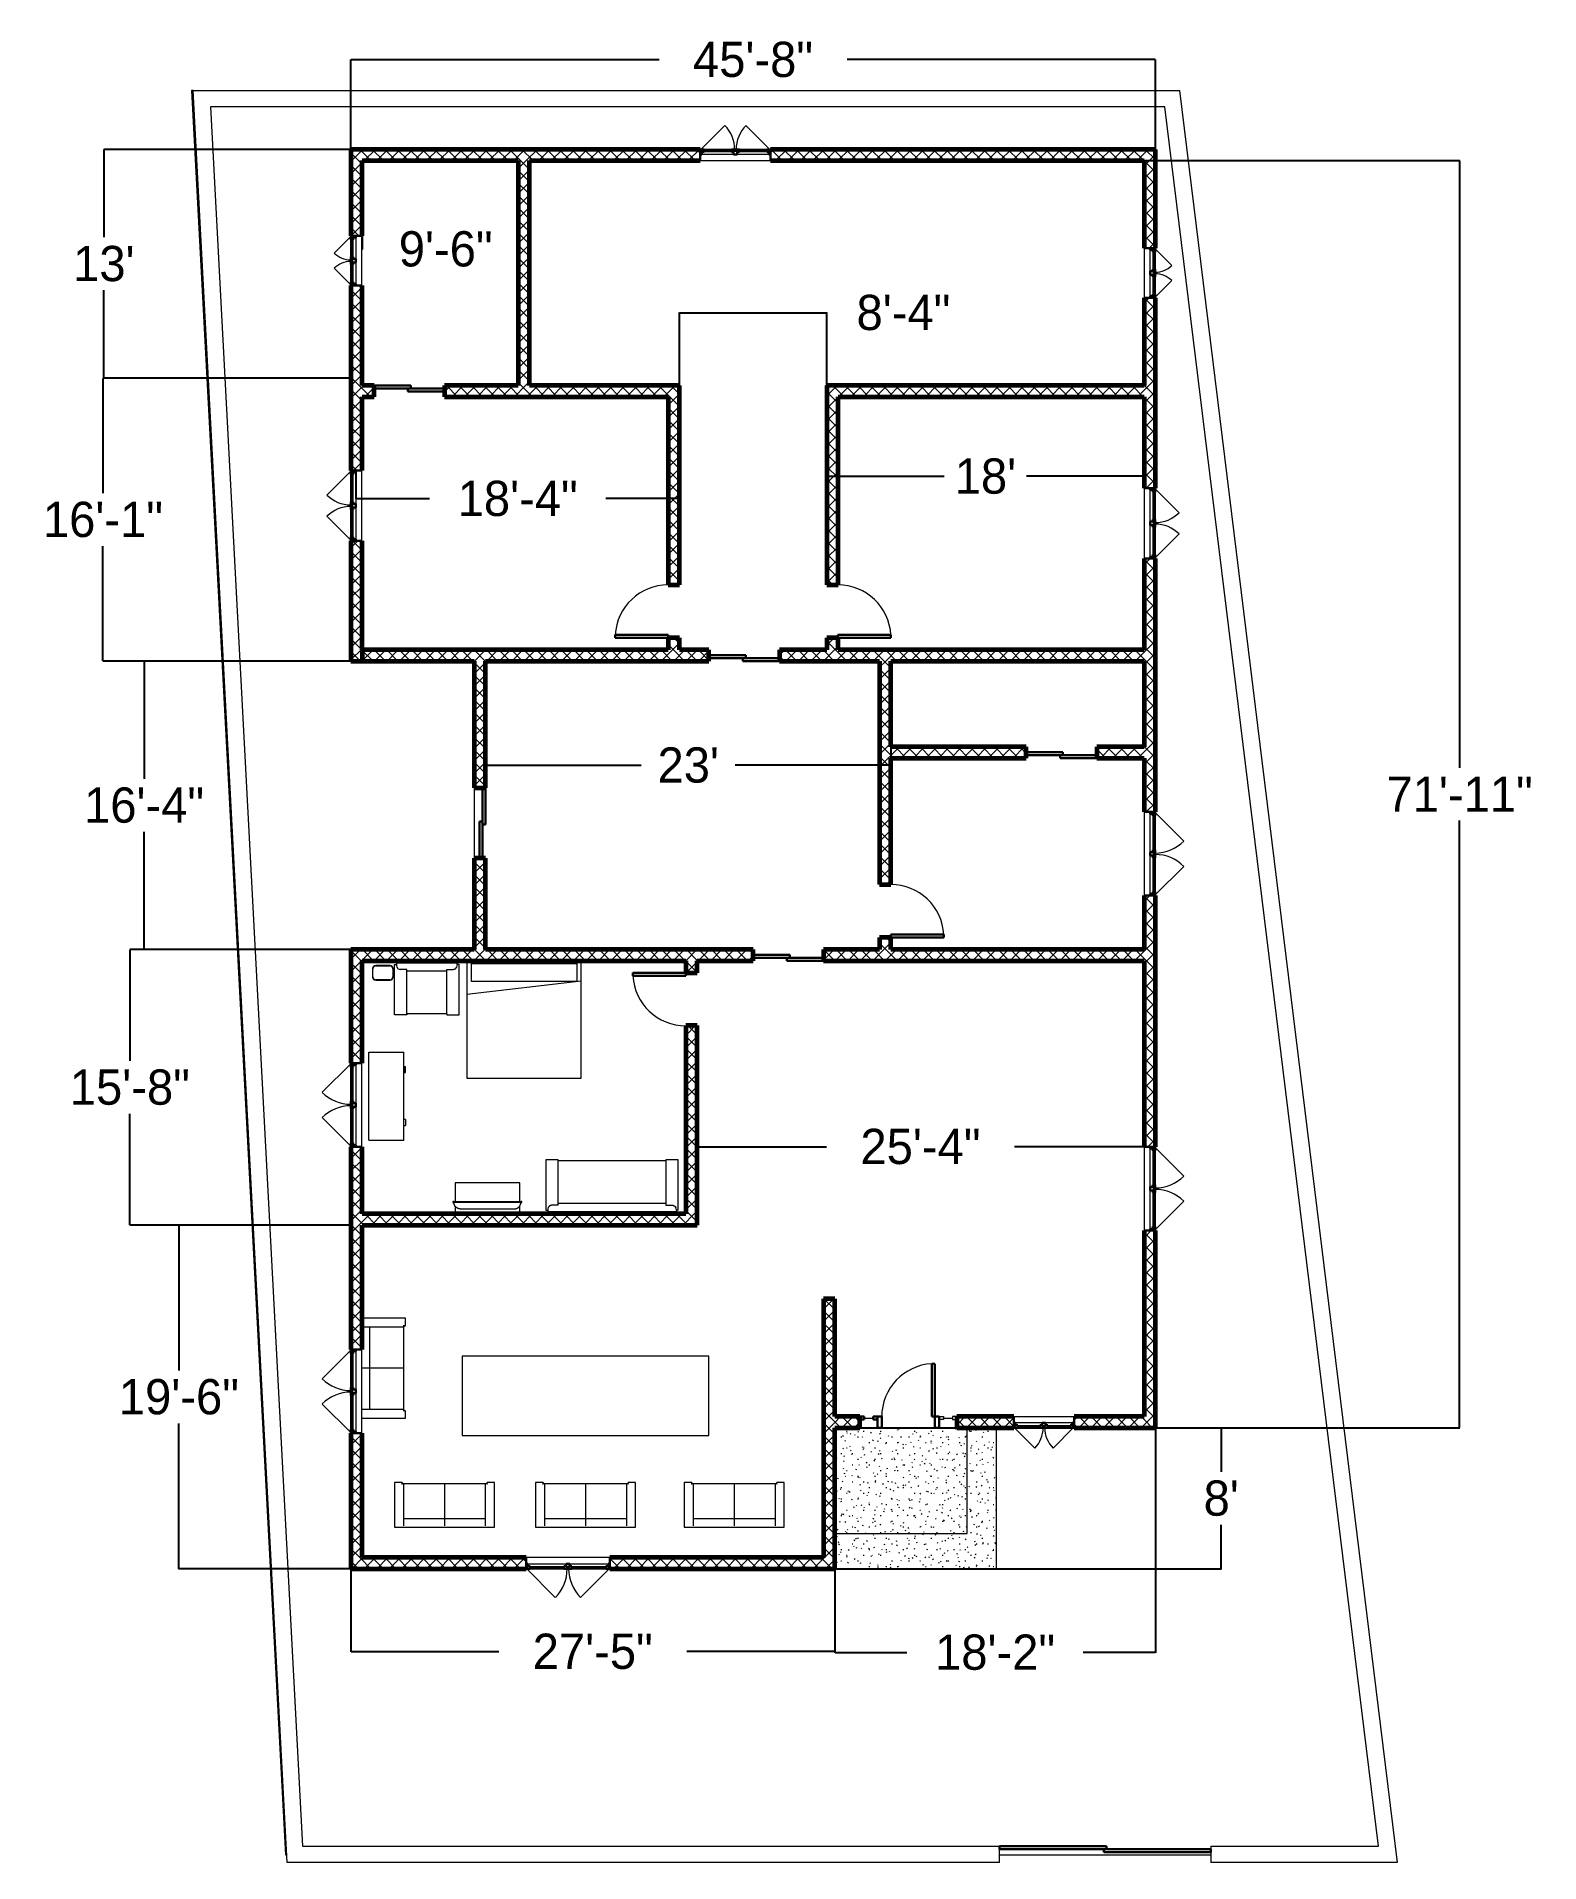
# Model space of a CAD drawing. Header units: inches. Extents: x -382 to 641, y -843 to 400.
import ezdxf

# ---------------------------------------------------------------- set-up
doc = ezdxf.new("R2010")
doc.units = ezdxf.units.IN
doc.header["$MEASUREMENT"] = 0
for name, color, linetype, lineweight in [('A-DOOR', 31, 'Continuous', 18), ('A-DOOR-FRAM', 31, 'Continuous', 30), ('A-FLOR', 192, 'Continuous', 18), ('A-FLOR-PATT', 8, 'Continuous', 18), ('A-GLAZ', 151, 'Continuous', 18), ('A-WALL', 113, 'Continuous', 18), ('A-WALL-PATT', 111, 'Continuous', 18), ('I-FURN', 30, 'Continuous', 9)]:
    doc.layers.add(name, color=color, linetype=linetype, lineweight=lineweight)
doc.dimstyles.get("Standard").update_dxf_attribs({"dimtxt": 0.18, "dimasz": 0.18, "dimexe": 0.18, "dimexo": 0.0625, "dimgap": 0.09, "dimtad": 0, "dimtih": 1, "dimtoh": 1, "dimdec": 4, "dimzin": 0, "dimdsep": 46, "dimtxsty": 'Standard', "dimcen": 0.09, "dimadec": 0, "dimazin": 0, "dimtfac": 1, "dimtdec": 4, "dimtofl": 0, "dimtmove": 0, "dimatfit": 3, "dimfxl": 1, "dimtolj": 1, "dimtzin": 0, "dimarcsym": 0})
pattern_1 = [(45, (0, 0), (-4.24264, 4.24264), []), (135, (0, 0), (-4.24264, -4.24264), [])]
pattern_2 = [(0, (0, 0), (15.36, 3.84), [0.6336, -10.886, 0.6336, -10.886, -61.44]), (0, (0, 0), (15.36, 3.84), [-23.04, 0.6336, -22.406, 0.6336, -10.886, -26.88]), (0, (0, 0), (15.36, 3.84), [-57.6, 0.6336, -7.046, 0.6336, -18.566]), (120, (5.76, 1.92), (-11.005538, 11.38215), [0.6336, -10.886, 0.6336, -10.886, -61.44]), (120, (5.76, 1.92), (-11.005538, 11.38215), [-23.04, 0.6336, -22.406, 0.6336, -10.886, -26.88]), (120, (5.76, 1.92), (-11.005538, 11.38215), [-57.6, 0.6336, -7.046, 0.6336, -18.566]), (240, (7.68, 9.6), (-4.354462, -15.22215), [0.6336, -10.886, 0.6336, -10.886, -61.44]), (240, (7.68, 9.6), (-4.354462, -15.22215), [-23.04, 0.6336, -22.406, 0.6336, -10.886, -26.88]), (240, (7.68, 9.6), (-4.354462, -15.22215), [-57.6, 0.6336, -7.046, 0.6336, -18.566])]

msp = doc.modelspace()

# ---------------------------------------------------------------- blocks, each defined once
blk = doc.blocks.new('Sliding-Closet - 72_ x 84_ 2-570746-First Floor')
at = {"layer": 'A-DOOR-FRAM'}
for p, q in [((-72, 10.5625), (-72, 8.5625)), ((-72, 10.5625), (1, 10.5625)), ((-72, 8.5625), (72, 8.5625)), ((-1, 8.5625), (-1, 6.5625)), ((-1, 8.5625), (1, 8.5625)), ((-1, 6.5625), (72, 6.5625)), ((1, 10.5625), (1, 8.5625)), ((72, 8.5625), (72, 6.5625))]:
    blk.add_line(p, q, dxfattribs=at)
blk = doc.blocks.new('Window-Casement-Double - 41_ x 53_-620655-First Floor')
at = {"layer": 'A-GLAZ'}
for p, q in [((-20.5, 3.8), (0, 3.8)), ((0, 3.8), (20.5, 3.8)), ((0, -3.8), (-20.5, -3.8)), ((20.5, -3.8), (0, -3.8))]:
    blk.add_line(p, q, dxfattribs=at)
at = {"layer": 'A-GLAZ', "lineweight": 30}
for p, q in [((-20.5, -3.8), (-20.5, 3.8)), ((20.5, -3.8), (20.5, 3.8)), ((-20.5, -0.3), (-19.3, -0.3)), ((-17.8, -3.8), (-20.5, -3.8)), ((-20, -3.8), (-20, -2.1)), ((-20, -2.1), (-19.3, -2.1)), ((-19.3, -2.1), (-19.3, -0.3)), ((-17.8, -2.1), (-19.3, -2.1)), ((-17.8, -3.8), (-17.8, -2.1)), ((-2.7, -2.1), (-1.2, -2.1)), ((-2.7, -3.8), (-2.7, -2.1)), ((-2.7, -3.8), (0, -3.8)), ((-1.2, -0.3), (0, -0.3)), ((-1.2, -2.1), (-1.2, -0.3)), ((-0.5, -2.1), (-1.2, -2.1)), ((-0.5, -3.8), (-0.5, -2.1)), ((0, -0.3), (1.2, -0.3)), ((2.7, -3.8), (0, -3.8)), ((0.5, -3.8), (0.5, -2.1)), ((0.5, -2.1), (1.2, -2.1)), ((1.2, -2.1), (1.2, -0.3)), ((2.7, -2.1), (1.2, -2.1)), ((2.7, -3.8), (2.7, -2.1)), ((17.8, -2.1), (19.3, -2.1)), ((17.8, -3.8), (17.8, -2.1)), ((17.8, -3.8), (20.5, -3.8)), ((19.3, -0.3), (20.5, -0.3)), ((19.3, -2.1), (19.3, -0.3)), ((20, -2.1), (19.3, -2.1)), ((20, -3.8), (20, -2.1))]:
    blk.add_line(p, q, dxfattribs=at)
at = {"layer": 'A-GLAZ', "lineweight": 9}
for p, q in [((-20, -3.8), (-6.2, -17.6)), ((-1.2, -0.3), (-19.3, -0.3)), ((-17.8, -3.8), (-2.7, -3.8)), ((19.3, -0.3), (1.2, -0.3)), ((2.7, -3.8), (17.8, -3.8)), ((20, -3.8), (6.2, -17.6))]:
    blk.add_line(p, q, dxfattribs=at)
at = {"layer": 'A-GLAZ', "lineweight": 40}
for p, q in [((-17.8, -2.9), (-2.7, -2.9)), ((2.7, -2.9), (17.8, -2.9))]:
    blk.add_line(p, q, dxfattribs=at)
at = {"layer": 'A-GLAZ', "lineweight": 9}
for centre, start, end in [((-20, -3.8), 315, 0), ((20, -3.8), 180, 225)]:
    blk.add_arc(centre, 19.5, start, end, dxfattribs=at)
blk = doc.blocks.new('Window-Casement-Double - 57_ x 72_-620666-First Floor')
at = {"layer": 'A-GLAZ', "lineweight": 9}
for p, q in [((-28, 3.8), (-8.6, 23.3)), ((28, 3.8), (8.6, 23.3)), ((-1.2, 0.3), (-27.3, 0.3)), ((-25.8, 3.8), (-2.7, 3.8)), ((27.3, 0.3), (1.2, 0.3)), ((2.7, 3.8), (25.8, 3.8))]:
    blk.add_line(p, q, dxfattribs=at)
at = {"layer": 'A-GLAZ'}
for p, q in [((0, 3.8), (-28.5, 3.8)), ((28.5, 3.8), (0, 3.8)), ((-28.5, -3.8), (0, -3.8)), ((0, -3.8), (28.5, -3.8))]:
    blk.add_line(p, q, dxfattribs=at)
at = {"layer": 'A-GLAZ', "lineweight": 30}
for p, q in [((-28.5, 3.8), (-28.5, -3.8)), ((-25.8, 3.8), (-28.5, 3.8)), ((-28.5, 0.3), (-27.3, 0.3)), ((-28, 3.8), (-28, 2.1)), ((-28, 2.1), (-27.3, 2.1)), ((-25.8, 2.1), (-27.3, 2.1)), ((-27.3, 2.1), (-27.3, 0.3)), ((-25.8, 3.8), (-25.8, 2.1)), ((-2.7, 3.8), (0, 3.8)), ((-2.7, 3.8), (-2.7, 2.1)), ((-2.7, 2.1), (-1.2, 2.1)), ((-1.2, 2.1), (-1.2, 0.3)), ((-0.5, 2.1), (-1.2, 2.1)), ((-1.2, 0.3), (0, 0.3)), ((-0.5, 3.8), (-0.5, 2.1)), ((2.7, 3.8), (0, 3.8)), ((0, 0.3), (1.2, 0.3)), ((0.5, 3.8), (0.5, 2.1)), ((0.5, 2.1), (1.2, 2.1)), ((2.7, 2.1), (1.2, 2.1)), ((1.2, 2.1), (1.2, 0.3)), ((2.7, 3.8), (2.7, 2.1)), ((25.8, 3.8), (28.5, 3.8)), ((25.8, 3.8), (25.8, 2.1)), ((25.8, 2.1), (27.3, 2.1)), ((27.3, 2.1), (27.3, 0.3)), ((28, 2.1), (27.3, 2.1)), ((27.3, 0.3), (28.5, 0.3)), ((28, 3.8), (28, 2.1)), ((28.5, 3.8), (28.5, -3.8))]:
    blk.add_line(p, q, dxfattribs=at)
at = {"layer": 'A-GLAZ', "lineweight": 40}
for p, q in [((-25.8, 2.9), (-2.7, 2.9)), ((2.7, 2.9), (25.8, 2.9))]:
    blk.add_line(p, q, dxfattribs=at)
at = {"layer": 'A-GLAZ', "lineweight": 9}
for centre, start, end in [((-28, 3.8), 360, 45), ((28, 3.8), 135, 180)]:
    blk.add_arc(centre, 27.5, start, end, dxfattribs=at)
blk = doc.blocks.new('Single-Raised Panel with Sidelights - 36_ x 80_-620677-First Floor')
at = {"layer": 'A-DOOR', "lineweight": 30}
for p, q in [((16, 3.8), (16, 39.8)), ((18, 39.8), (16, 39.8)), ((18, 3.8), (18, 39.8)), ((-33, 3.8), (-30, 3.8)), ((-30, 1.8), (-33, 1.8)), ((-30, 3.8), (-30, 1.8)), ((-24, 3.8), (-24, 1.8)), ((-21, 3.8), (-24, 3.8)), ((-24, 1.8), (-21, 1.8)), ((18, 3.8), (16, 3.8))]:
    blk.add_line(p, q, dxfattribs=at)
at = {"layer": 'A-DOOR', "lineweight": 9}
for p, q in [((-30, 2.8), (-24, 2.8)), ((21, 3.8), (24, 3.8)), ((24, 1.8), (21, 1.8)), ((24, 3.8), (24, 1.8)), ((24, 2.8), (30, 2.8)), ((30, 3.8), (30, 1.8)), ((33, 3.8), (30, 3.8)), ((30, 1.8), (33, 1.8))]:
    blk.add_line(p, q, dxfattribs=at)
blk.add_arc((18, 3.8), 36.1, 93.1795, 180, dxfattribs=at)
at = {"layer": 'A-DOOR-FRAM'}
for p, q in [((-21, -3.8), (-21, 3.8)), ((-21, 3.8), (-18, 3.8)), ((-18, 3.8), (-18, -3.8)), ((18, 3.8), (18, -3.8)), ((21, 3.8), (18, 3.8)), ((21, -3.8), (21, 3.8)), ((-18, -3.8), (-21, -3.8)), ((18, -3.8), (21, -3.8))]:
    blk.add_line(p, q, dxfattribs=at)
blk = doc.blocks.new('Table-Conference2 - 54_ x 168_-604356-First Floor')
at = {"layer": 'I-FURN'}
for p, q in [((84, 27), (-84, 27)), ((-84, 27), (-84, -27)), ((84, -27), (84, 27)), ((-84, -27), (84, -27))]:
    blk.add_line(p, q, dxfattribs=at)
blk = doc.blocks.new('Sofa-Corbu - Sofa-602069-First Floor')
at = {"layer": 'I-FURN'}
for p, q in [((56.6, 33.6), (-11.4, 33.6)), ((-11.4, 33.6), (-11.4, 3.1)), ((-5.4, 32.6), (-5.4, 4.1)), ((50.6, 27.6), (-5.4, 27.6)), ((22.6, 4.1), (22.6, 32.6)), ((50.6, 4.1), (50.6, 32.6)), ((56.6, 3.1), (56.6, 33.6)), ((-11.4, 3.1), (-6.7, 3.1)), ((-6.7, 4.1), (51.8, 4.1)), ((51.8, 3.1), (56.6, 3.1))]:
    blk.add_line(p, q, dxfattribs=at)
for centre, start, end in [((-6.7, 3.6), 270, 90), ((51.8, 3.6), 90, 270)]:
    blk.add_arc(centre, 0.5, start, end, dxfattribs=at)
blk = doc.blocks.new('Sofa-Corbu - Sofa-V1-First Floor')
at = {"layer": 'I-FURN'}
for p, q in [((-11.4, 32.6), (-11.4, 3.1)), ((-5.4, 32.6), (-5.4, 4.1)), ((50.6, 27.6), (-5.4, 27.6)), ((22.6, 4.1), (22.6, 32.6)), ((50.6, 4.1), (50.6, 32.6)), ((56.6, 3.1), (56.6, 32.6)), ((-11.4, 3.1), (-6.7, 3.1)), ((-6.7, 4.1), (51.8, 4.1)), ((51.8, 3.1), (56.6, 3.1))]:
    blk.add_line(p, q, dxfattribs=at)
for centre, start, end in [((-6.7, 3.6), 270, 90), ((51.8, 3.6), 90, 270)]:
    blk.add_arc(centre, 0.5, start, end, dxfattribs=at)
blk = doc.blocks.new('Wardrobe - 60_ x 72_ x 24_-608640-First Floor')
at = {"layer": 'I-FURN'}
for p, q in [((-40.6, -11), (19.4, -11)), ((-40.6, -11), (-40.6, -35)), ((19.4, -11), (19.4, -35)), ((-40.6, -35), (19.4, -35)), ((-30.6, -35), (-30.6, -36)), ((-26.6, -36), (-30.6, -36)), ((-26.6, -36), (-26.6, -35)), ((5.4, -35), (5.4, -36)), ((9.4, -35), (5.4, -35)), ((5.4, -36), (9.4, -36)), ((9.4, -36), (9.4, -35))]:
    blk.add_line(p, q, dxfattribs=at)
blk = doc.blocks.new('Couch-Viper - Couch-600500-First Floor')
at = {"layer": 'I-FURN'}
for p, q in [((-41.7, -2.5), (-41.7, 0)), ((45.8, -2.5), (45.8, 0)), ((-42.9, -2.5), (-41.7, -2.5)), ((-42.9, -2.5), (-42.9, -36.8)), ((45.8, -1.7), (-41.7, -1.7)), ((-34.6, -5.9), (-39.1, -5.9)), ((-34.6, -36.8), (-34.6, -5.9)), ((-34.6, -7.2), (38.7, -7.2)), ((38.7, -5.9), (38.7, -36.8)), ((38.7, -5.9), (43.3, -5.9)), ((47.1, -2.5), (45.8, -2.5)), ((47.1, -36.8), (47.1, -2.5)), ((-42.9, -36.8), (-34.6, -36.8)), ((-34.6, -36.1), (38.7, -36.1)), ((38.7, -36.8), (47.1, -36.8))]:
    blk.add_line(p, q, dxfattribs=at)
for centre, start, end in [((-35.2, -2.3), 182.0686, 198.6417), ((39.3, -2.3), 341.3583, 357.9455)]:
    blk.add_arc(centre, 6.54, start, end, dxfattribs=at)
for points in [[(-39.1, -5.9), (-39.2, -5.9), (-39.2, -5.9), (-39.3, -5.9), (-39.4, -5.9), (-39.5, -5.8), (-39.6, -5.8), (-39.6, -5.8), (-39.7, -5.8), (-39.7, -5.8), (-39.8, -5.7), (-39.8, -5.7), (-39.9, -5.7), (-40, -5.6), (-40.1, -5.6), (-40.2, -5.6), (-40.3, -5.5), (-40.4, -5.4), (-40.6, -5.3), (-40.8, -5.1), (-41.1, -4.8), (-41.3, -4.5), (-41.4, -4.4)], [(43.3, -5.9), (43.3, -5.9), (43.4, -5.9), (43.5, -5.9), (43.5, -5.9), (43.6, -5.8), (43.7, -5.8), (43.8, -5.8), (43.8, -5.8), (43.9, -5.8), (43.9, -5.7), (44, -5.7), (44, -5.7), (44.1, -5.6), (44.2, -5.6), (44.3, -5.6), (44.4, -5.5), (44.6, -5.4), (44.7, -5.3), (45, -5.1), (45.2, -4.8), (45.4, -4.5), (45.5, -4.4)]]:
    blk.add_open_spline(points, degree=3, knots=[0, 0, 0, 0, 0.071429, 0.107143, 0.142857, 0.178571, 0.214286, 0.25, 0.267857, 0.285714, 0.303571, 0.321429, 0.357143, 0.392857, 0.428571, 0.464286, 0.5, 0.571429, 0.642857, 0.714286, 0.857143, 1, 1, 1, 1], dxfattribs=at)
blk = doc.blocks.new('Bed-Standard - King 78_ x 80_-16825-First Floor')
at = {"layer": 'I-FURN'}
for p, q in [((-28.3, 38.2), (-28.3, -41.8)), ((49.7, -41.8), (49.7, 38.2)), ((-25.3, 36.2), (-25.3, 24.2)), ((-25.3, 36.2), (46.7, 36.2)), ((46.7, 36.2), (46.7, 24.2)), ((49.7, 24.2), (-28.3, 15.1)), ((-25.3, 24.2), (46.7, 24.2)), ((-28.3, -41.8), (49.7, -41.8))]:
    blk.add_line(p, q, dxfattribs=at)
blk = doc.blocks.new('Chair-Viper - Chair-599767-First Floor')
at = {"layer": 'I-FURN'}
for p, q in [((-20.8, 0), (-20.8, -2.5)), ((-22, -36.8), (-22, -2.5)), ((-22, -2.5), (-20.8, -2.5)), ((-20.8, -1.4), (20.7, -1.4)), ((-13.6, -5.9), (-18.1, -5.9)), ((-13.6, -36.1), (-13.6, -5.9)), ((-13.6, -6.9), (13.6, -6.9)), ((13.6, -36.1), (13.6, -5.9)), ((13.6, -5.9), (18.2, -5.9)), ((20.7, -2.5), (20.7, 0)), ((22, -2.5), (20.7, -2.5)), ((22, -36.8), (22, -2.5)), ((-13.6, -36.8), (-22, -36.8)), ((13.6, -36.1), (-13.6, -36.1)), ((-13.6, -36.1), (-13.6, -36.8)), ((13.6, -36.1), (13.6, -36.8)), ((13.6, -36.8), (22, -36.8))]:
    blk.add_line(p, q, dxfattribs=at)
for centre, radius, start, end in [((-16.2, -2.5), 4.54, 180, 203.6711), ((-18.1, -3.5), 2.4, 201.6168, 270), ((18.2, -3.6), 2.24, 270, 341.1202), ((13.2, -1.9), 7.59, 341.1202, 355.2087)]:
    blk.add_arc(centre, radius, start, end, dxfattribs=at)
blk = doc.blocks.new('Wastebasket2 - Wastebasket2-609121-First Floor')
at = {"layer": 'I-FURN'}
for p, q in [((-4.9, 4.6), (-4.9, -1.1)), ((-4.6, -1), (-4.6, 4.5)), ((7, 6.7), (-2.7, 6.7)), ((-2.6, 6.5), (6.9, 6.5)), ((8.9, 4.5), (8.9, -1)), ((9.1, -1.1), (9.1, 4.6)), ((-2.7, -3.3), (7, -3.3)), ((6.9, -3), (-2.6, -3))]:
    blk.add_line(p, q, dxfattribs=at)
for centre, radius, start, end in [((-2.7, 4.6), 2.12, 90, 180), ((-2.6, 4.5), 2, 90, 180), ((6.9, 4.5), 2, 0, 90), ((7, 4.6), 2.13, 0, 90), ((-2.7, -1.1), 2.13, 180, 270), ((-2.6, -1), 2, 180, 270), ((6.9, -1), 2, 270, 0), ((7, -1.1), 2.12, 270, 360)]:
    blk.add_arc(centre, radius, start, end, dxfattribs=at)
blk = doc.blocks.new('TV - Flat Screen - 46_-608007-First Floor')
at = {"layer": 'I-FURN'}
for p, q in [((18.3, 2.3), (-18.6, 2.3)), ((-23.7, -2), (-23.7, -2.6)), ((-23.1, -2), (-23.7, -2)), ((-23.7, -2.6), (-23.1, -2.6)), ((-23.1, -2), (22.8, -2)), ((22.8, -2.6), (-23.1, -2.6)), ((-22.9, -2.6), (-22.9, -2.7)), ((22.6, -2.7), (-22.9, -2.7)), ((22.6, -2.7), (22.6, -2.6)), ((23.4, -2), (22.8, -2)), ((22.8, -2.6), (23.4, -2.6)), ((23.4, -2.6), (23.4, -2))]:
    blk.add_line(p, q, dxfattribs=at)
for points in [[(-18.6, 2.3), (-18.8, 2.3), (-19.2, 2.3), (-19.7, 2.2), (-20.2, 2), (-20.5, 1.9), (-20.8, 1.7), (-21, 1.6), (-21.2, 1.4), (-21.5, 1.2), (-21.7, 1), (-21.9, 0.8), (-22, 0.6), (-22.2, 0.4), (-22.4, 0.1), (-22.6, -0.4), (-22.9, -1.1), (-22.9, -1.6), (-22.9, -2)], [(18.3, 2.3), (18.5, 2.3), (18.9, 2.3), (19.4, 2.2), (19.9, 2), (20.2, 1.9), (20.5, 1.7), (20.7, 1.6), (20.9, 1.4), (21.2, 1.2), (21.4, 1), (21.6, 0.8), (21.7, 0.6), (21.9, 0.4), (22.1, 0.1), (22.3, -0.4), (22.5, -1.1), (22.6, -1.6), (22.6, -2)]]:
    blk.add_open_spline(points, degree=3, knots=[0, 0, 0, 0, 0.083333, 0.166667, 0.25, 0.291667, 0.333333, 0.375, 0.416667, 0.458333, 0.5, 0.541667, 0.583333, 0.625, 0.666667, 0.75, 0.833333, 1, 1, 1, 1], dxfattribs=at)
blk = doc.blocks.new('Table-Coffee Mission - 44_ x 20_-602823-First Floor')
at = {"layer": 'I-FURN'}
for p, q in [((22, 10), (-22, 10)), ((-22, 10), (-22, -2.6)), ((22, -2.6), (22, 10)), ((-22, -5.8), (-22, -10)), ((-22, -10), (22, -10)), ((22, -10), (22, -5.8))]:
    blk.add_line(p, q, dxfattribs=at)
blk = doc.blocks.new('Sliding-Closet - 48_ x 80_-620678-First Floor')
at = {"layer": 'A-DOOR-FRAM'}
for p, q in [((-24, 8.8125), (-24, 6.8125)), ((-24, 8.8125), (1, 8.8125)), ((-24, 6.8125), (24, 6.8125)), ((-1, 6.8125), (-1, 4.8125)), ((-1, 6.8125), (1, 6.8125)), ((-1, 4.8125), (24, 4.8125)), ((1, 8.8125), (1, 6.8125)), ((24, 6.8125), (24, 4.8125))]:
    blk.add_line(p, q, dxfattribs=at)
blk = doc.blocks.new('Single-Flush - 36_ x 84_-620679-First Floor')
at = {"layer": 'A-DOOR', "lineweight": 30}
for p, q in [((16, 3.8), (16, 39.8)), ((18, 39.8), (16, 39.8)), ((18, 3.8), (18, 39.8)), ((18, 3.8), (16, 3.8))]:
    blk.add_line(p, q, dxfattribs=at)
at = {"layer": 'A-DOOR', "lineweight": 9}
blk.add_arc((18, 3.8), 36.1, 93.1789, 180, dxfattribs=at)
blk = doc.blocks.new('Single-Flush - 36_ x 84_-620680-First Floor')
at = {"layer": 'A-DOOR', "lineweight": 30}
for p, q in [((16, -3.8), (16, -39.8)), ((18, -3.8), (16, -3.8)), ((18, -3.8), (18, -39.8)), ((18, -39.8), (16, -39.8))]:
    blk.add_line(p, q, dxfattribs=at)
at = {"layer": 'A-DOOR', "lineweight": 9}
blk.add_arc((18, -3.8), 36.1, 180, 266.8211, dxfattribs=at)
blk = doc.blocks.new('Window-Casement-Double - 48_ x 60_-622327-First Floor')
at = {"layer": 'A-GLAZ', "lineweight": 9}
for p, q in [((-23.5, 3.8), (-7.2, 20.1)), ((23.5, 3.8), (7.2, 20.1)), ((-1.2, 0.3), (-22.8, 0.3)), ((-21.3, 3.8), (-2.7, 3.8)), ((22.8, 0.3), (1.2, 0.3)), ((2.7, 3.8), (21.3, 3.8))]:
    blk.add_line(p, q, dxfattribs=at)
at = {"layer": 'A-GLAZ'}
for p, q in [((0, 3.8), (-24, 3.8)), ((24, 3.8), (0, 3.8)), ((-24, -3.8), (0, -3.8)), ((0, -3.8), (24, -3.8))]:
    blk.add_line(p, q, dxfattribs=at)
at = {"layer": 'A-GLAZ', "lineweight": 30}
for p, q in [((-24, 3.8), (-24, -3.8)), ((-21.3, 3.8), (-24, 3.8)), ((-24, 0.3), (-22.8, 0.3)), ((-23.5, 3.8), (-23.5, 2.1)), ((-23.5, 2.1), (-22.8, 2.1)), ((-21.3, 2.1), (-22.8, 2.1)), ((-22.8, 2.1), (-22.8, 0.3)), ((-21.3, 3.8), (-21.3, 2.1)), ((-2.7, 3.8), (0, 3.8)), ((-2.7, 3.8), (-2.7, 2.1)), ((-2.7, 2.1), (-1.2, 2.1)), ((-1.2, 2.1), (-1.2, 0.3)), ((-0.5, 2.1), (-1.2, 2.1)), ((-1.2, 0.3), (0, 0.3)), ((-0.5, 3.8), (-0.5, 2.1)), ((2.7, 3.8), (0, 3.8)), ((0, 0.3), (1.2, 0.3)), ((0.5, 3.8), (0.5, 2.1)), ((0.5, 2.1), (1.2, 2.1)), ((2.7, 2.1), (1.2, 2.1)), ((1.2, 2.1), (1.2, 0.3)), ((2.7, 3.8), (2.7, 2.1)), ((21.3, 3.8), (24, 3.8)), ((21.3, 3.8), (21.3, 2.1)), ((21.3, 2.1), (22.8, 2.1)), ((22.8, 2.1), (22.8, 0.3)), ((23.5, 2.1), (22.8, 2.1)), ((22.8, 0.3), (24, 0.3)), ((23.5, 3.8), (23.5, 2.1)), ((24, 3.8), (24, -3.8))]:
    blk.add_line(p, q, dxfattribs=at)
at = {"layer": 'A-GLAZ', "lineweight": 40}
for p, q in [((-21.3, 2.9), (-2.7, 2.9)), ((2.7, 2.9), (21.3, 2.9))]:
    blk.add_line(p, q, dxfattribs=at)
at = {"layer": 'A-GLAZ', "lineweight": 9}
for centre, start, end in [((-23.5, 3.8), 360, 45), ((23.5, 3.8), 135, 180)]:
    blk.add_arc(centre, 23, start, end, dxfattribs=at)
blk = doc.blocks.new('Window-Casement-Double - 34_ x 36_-622452-First Floor')
at = {"layer": 'A-GLAZ', "lineweight": 9}
for p, q in [((-16.5, 3.8), (-5.2, 15.1)), ((16.5, 3.8), (5.2, 15.1)), ((-1.2, 0.3), (-15.8, 0.3)), ((-14.3, 3.8), (-2.7, 3.8)), ((15.8, 0.3), (1.2, 0.3)), ((2.7, 3.8), (14.3, 3.8))]:
    blk.add_line(p, q, dxfattribs=at)
at = {"layer": 'A-GLAZ'}
for p, q in [((0, 3.8), (-17, 3.8)), ((17, 3.8), (0, 3.8)), ((-17, -3.8), (0, -3.8)), ((0, -3.8), (17, -3.8))]:
    blk.add_line(p, q, dxfattribs=at)
at = {"layer": 'A-GLAZ', "lineweight": 30}
for p, q in [((-17, 3.8), (-17, -3.8)), ((-14.3, 3.8), (-17, 3.8)), ((-17, 0.3), (-15.8, 0.3)), ((-16.5, 3.8), (-16.5, 2.1)), ((-16.5, 2.1), (-15.8, 2.1)), ((-14.3, 2.1), (-15.8, 2.1)), ((-15.8, 2.1), (-15.8, 0.3)), ((-14.3, 3.8), (-14.3, 2.1)), ((-2.7, 3.8), (0, 3.8)), ((-2.7, 3.8), (-2.7, 2.1)), ((-2.7, 2.1), (-1.2, 2.1)), ((-1.2, 2.1), (-1.2, 0.3)), ((-0.5, 2.1), (-1.2, 2.1)), ((-1.2, 0.3), (0, 0.3)), ((-0.5, 3.8), (-0.5, 2.1)), ((2.7, 3.8), (0, 3.8)), ((0, 0.3), (1.2, 0.3)), ((0.5, 3.8), (0.5, 2.1)), ((0.5, 2.1), (1.2, 2.1)), ((2.7, 2.1), (1.2, 2.1)), ((1.2, 2.1), (1.2, 0.3)), ((2.7, 3.8), (2.7, 2.1)), ((14.3, 3.8), (17, 3.8)), ((14.3, 3.8), (14.3, 2.1)), ((14.3, 2.1), (15.8, 2.1)), ((15.8, 2.1), (15.8, 0.3)), ((16.5, 2.1), (15.8, 2.1)), ((15.8, 0.3), (17, 0.3)), ((16.5, 3.8), (16.5, 2.1)), ((17, 3.8), (17, -3.8))]:
    blk.add_line(p, q, dxfattribs=at)
at = {"layer": 'A-GLAZ', "lineweight": 40}
for p, q in [((-14.3, 2.9), (-2.7, 2.9)), ((2.7, 2.9), (14.3, 2.9))]:
    blk.add_line(p, q, dxfattribs=at)
at = {"layer": 'A-GLAZ', "lineweight": 9}
for centre, start, end in [((-16.5, 3.8), 360, 45), ((16.5, 3.8), 135, 180)]:
    blk.add_arc(centre, 16, start, end, dxfattribs=at)
blk = doc.blocks.new('*D23')
at = {"color": 0, "lineweight": -2, "transparency": 16777216}
for p, q in [((-168.4, 323.5), (-168.4, 384.7)), ((-168.2, 384.6), (41.4, 384.6)), ((379.1, 384.6), (169.4, 384.6)), ((379.3, 323.5), (379.3, 384.7))]:
    blk.add_line(p, q, dxfattribs=at)
at = {"color": 0, "transparency": 16777216}
for points in [[(-168.2, 384.6), (-168.2, 384.5), (-168.4, 384.6)], [(379.1, 384.6), (379.1, 384.5), (379.3, 384.6)]]:
    blk.add_solid(points, dxfattribs=at)
at = {"layer": 'Defpoints', "color": 0, "transparency": 16777216}
for p in [(379.3, 384.6), (-168.4, 323.5), (379.3, 323.5)]:
    blk.add_point(p, dxfattribs=at)
at = {"color": 0, "transparency": 16777216, "insert": (105.4, 384.6), "char_height": 24, "attachment_point": 5}
blk.add_mtext('\\A1;45\'-8"', dxfattribs=at)
blk = doc.blocks.new('*D24')
at = {"color": 0, "lineweight": -2, "transparency": 16777216}
for p, q in [((-168.4, -643), (-168.4, -699.4)), ((161, -643), (161, -699.4)), ((-168.2, -699.2), (-67.7, -699.2)), ((160.8, -699.2), (60.3, -699.2))]:
    blk.add_line(p, q, dxfattribs=at)
at = {"color": 0, "transparency": 16777216}
for points in [[(-168.2, -699.2), (-168.2, -699.2), (-168.4, -699.2)], [(160.8, -699.2), (160.8, -699.2), (161, -699.2)]]:
    blk.add_solid(points, dxfattribs=at)
at = {"layer": 'Defpoints', "color": 0, "transparency": 16777216}
for p in [(-168.4, -642.9), (161, -642.9), (161, -699.2)]:
    blk.add_point(p, dxfattribs=at)
at = {"color": 0, "transparency": 16777216, "insert": (-3.7, -699.2), "char_height": 24, "attachment_point": 5}
blk.add_mtext('\\A1;27\'-5"', dxfattribs=at)
blk = doc.blocks.new('*D25')
at = {"color": 0, "lineweight": -2, "transparency": 16777216}
for p, q in [((161.2, -547), (161.2, -700)), ((379.3, -547), (379.3, -700)), ((161.3, -699.8), (210.2, -699.8)), ((379.1, -699.8), (330.2, -699.8))]:
    blk.add_line(p, q, dxfattribs=at)
at = {"color": 0, "transparency": 16777216}
for points in [[(161.3, -699.8), (161.3, -699.9), (161.2, -699.8)], [(379.1, -699.8), (379.1, -699.9), (379.3, -699.8)]]:
    blk.add_solid(points, dxfattribs=at)
at = {"layer": 'Defpoints', "color": 0, "transparency": 16777216}
for p in [(161.2, -546.9), (379.3, -546.9), (161.2, -699.8)]:
    blk.add_point(p, dxfattribs=at)
at = {"color": 0, "transparency": 16777216, "insert": (270.2, -699.8), "char_height": 24, "attachment_point": 5}
blk.add_mtext('\\A1;18\'-2"', dxfattribs=at)
blk = doc.blocks.new('*D26')
at = {"color": 0, "lineweight": -2, "transparency": 16777216}
for p, q in [((161.2, -546.9), (424.3, -546.9)), ((424.1, -547.1), (424.1, -576.9)), ((424.1, -642.8), (424.1, -612.9)), ((161, -642.9), (424.3, -642.9))]:
    blk.add_line(p, q, dxfattribs=at)
at = {"color": 0, "transparency": 16777216}
for points in [[(424.1, -547.1), (424.2, -547.1), (424.1, -546.9)], [(424.1, -642.8), (424.2, -642.8), (424.1, -642.9)]]:
    blk.add_solid(points, dxfattribs=at)
at = {"layer": 'Defpoints', "color": 0, "transparency": 16777216}
for p in [(161.2, -546.9), (161, -642.9), (424.1, -642.9)]:
    blk.add_point(p, dxfattribs=at)
at = {"color": 0, "transparency": 16777216, "insert": (424.1, -594.9), "char_height": 24, "attachment_point": 5}
blk.add_mtext("\\A1;8'", dxfattribs=at)
blk = doc.blocks.new('*D27')
at = {"color": 0, "lineweight": -2, "transparency": 16777216}
for p, q in [((-168.4, -408.9), (-285.6, -408.9)), ((-285.4, -409.1), (-285.4, -507.9)), ((-285.4, -642.8), (-285.4, -543.9)), ((-168.4, -642.9), (-285.6, -642.9))]:
    blk.add_line(p, q, dxfattribs=at)
at = {"color": 0, "transparency": 16777216}
for points in [[(-285.5, -409.1), (-285.4, -409.1), (-285.4, -408.9)], [(-285.5, -642.8), (-285.4, -642.8), (-285.4, -642.9)]]:
    blk.add_solid(points, dxfattribs=at)
at = {"layer": 'Defpoints', "color": 0, "transparency": 16777216}
for p in [(-285.4, -408.9), (-168.4, -408.9), (-168.4, -642.9)]:
    blk.add_point(p, dxfattribs=at)
at = {"color": 0, "transparency": 16777216, "insert": (-285.4, -525.9), "char_height": 24, "attachment_point": 5}
blk.add_mtext('\\A1;19\'-6"', dxfattribs=at)
blk = doc.blocks.new('*D28')
at = {"color": 0, "lineweight": -2, "transparency": 16777216}
for p, q in [((-168.4, -221.3), (-318.9, -221.3)), ((-318.8, -221.5), (-318.8, -297.1)), ((-318.8, -408.8), (-318.8, -333.1)), ((-168.4, -408.9), (-318.9, -408.9))]:
    blk.add_line(p, q, dxfattribs=at)
at = {"color": 0, "transparency": 16777216}
for points in [[(-318.8, -221.5), (-318.7, -221.5), (-318.8, -221.3)], [(-318.8, -408.8), (-318.7, -408.8), (-318.8, -408.9)]]:
    blk.add_solid(points, dxfattribs=at)
at = {"layer": 'Defpoints', "color": 0, "transparency": 16777216}
for p in [(-318.8, -221.3), (-168.4, -221.3), (-168.4, -408.9)]:
    blk.add_point(p, dxfattribs=at)
at = {"color": 0, "transparency": 16777216, "insert": (-318.8, -315.1), "char_height": 24, "attachment_point": 5}
blk.add_mtext('\\A1;15\'-8"', dxfattribs=at)
blk = doc.blocks.new('*D29')
at = {"color": 0, "lineweight": -2, "transparency": 16777216}
for p, q in [((-84.4, -24.9), (-309.3, -24.9)), ((-309.1, -25.1), (-309.1, -105.1)), ((-309.1, -221.1), (-309.1, -141.1)), ((-84.4, -221.3), (-309.3, -221.3))]:
    blk.add_line(p, q, dxfattribs=at)
at = {"color": 0, "transparency": 16777216}
for points in [[(-309.2, -25.1), (-309.1, -25.1), (-309.1, -24.9)], [(-309.2, -221.1), (-309.1, -221.1), (-309.1, -221.3)]]:
    blk.add_solid(points, dxfattribs=at)
at = {"layer": 'Defpoints', "color": 0, "transparency": 16777216}
for p in [(-309.1, -24.9), (-84.4, -24.9), (-84.4, -221.3)]:
    blk.add_point(p, dxfattribs=at)
at = {"color": 0, "transparency": 16777216, "insert": (-309.1, -123.1), "char_height": 24, "attachment_point": 5}
blk.add_mtext('\\A1;16\'-4"', dxfattribs=at)
blk = doc.blocks.new('*D30')
at = {"color": 0, "lineweight": -2, "transparency": 16777216}
for p, q in [((-168.4, 167.8), (-337.3, 167.8)), ((-337.1, 167.6), (-337.1, 89.4)), ((-337.1, -24.8), (-337.1, 53.4)), ((-168.4, -24.9), (-337.3, -24.9))]:
    blk.add_line(p, q, dxfattribs=at)
at = {"color": 0, "transparency": 16777216}
for points in [[(-337.1, 167.6), (-337.1, 167.6), (-337.1, 167.8)], [(-337.1, -24.8), (-337.1, -24.8), (-337.1, -24.9)]]:
    blk.add_solid(points, dxfattribs=at)
at = {"layer": 'Defpoints', "color": 0, "transparency": 16777216}
for p in [(-337.1, 167.8), (-168.4, 167.8), (-168.4, -24.9)]:
    blk.add_point(p, dxfattribs=at)
at = {"color": 0, "transparency": 16777216, "insert": (-337.1, 71.4), "char_height": 24, "attachment_point": 5}
blk.add_mtext('\\A1;16\'-1"', dxfattribs=at)
blk = doc.blocks.new('*D31')
at = {"color": 0, "lineweight": -2, "transparency": 16777216}
for p, q in [((-168.4, 323.5), (-336.6, 323.5)), ((-336.5, 323.3), (-336.5, 263.6)), ((-336.5, 167.9), (-336.5, 227.6)), ((-168.4, 167.8), (-336.6, 167.8))]:
    blk.add_line(p, q, dxfattribs=at)
at = {"color": 0, "transparency": 16777216}
for points in [[(-336.5, 323.3), (-336.4, 323.3), (-336.5, 323.5)], [(-336.5, 167.9), (-336.4, 167.9), (-336.5, 167.8)]]:
    blk.add_solid(points, dxfattribs=at)
at = {"layer": 'Defpoints', "color": 0, "transparency": 16777216}
for p in [(-336.5, 323.5), (-168.4, 323.5), (-168.4, 167.8)]:
    blk.add_point(p, dxfattribs=at)
at = {"color": 0, "transparency": 16777216, "insert": (-336.5, 245.6), "char_height": 24, "attachment_point": 5}
blk.add_mtext("\\A1;13'", dxfattribs=at)
blk = doc.blocks.new('*D32')
at = {"color": 0, "lineweight": -2, "transparency": 16777216}
for p, q in [((-76.7, -68.1), (-76.7, -96)), ((199.3, -68.1), (199.3, -96)), ((-76.6, -95.8), (29.3, -95.8)), ((199.1, -95.8), (93.3, -95.8))]:
    blk.add_line(p, q, dxfattribs=at)
at = {"color": 0, "transparency": 16777216}
for points in [[(-76.6, -95.8), (-76.6, -95.9), (-76.7, -95.8)], [(199.1, -95.8), (199.1, -95.9), (199.3, -95.8)]]:
    blk.add_solid(points, dxfattribs=at)
at = {"layer": 'Defpoints', "color": 0, "transparency": 16777216}
for p in [(-76.7, -68), (199.3, -68), (199.3, -95.8)]:
    blk.add_point(p, dxfattribs=at)
at = {"color": 0, "transparency": 16777216, "insert": (61.3, -95.8), "char_height": 24, "attachment_point": 5}
blk.add_mtext("\\A1;23'", dxfattribs=at)
blk = doc.blocks.new('*D33')
at = {"color": 0, "lineweight": -2, "transparency": 16777216}
for p, q in [((67.3, -292.3), (67.3, -355.7)), ((371.6, -292.3), (371.6, -355.7)), ((67.4, -355.5), (155.4, -355.5)), ((371.5, -355.5), (283.4, -355.5))]:
    blk.add_line(p, q, dxfattribs=at)
at = {"color": 0, "transparency": 16777216}
for points in [[(67.4, -355.5), (67.4, -355.6), (67.3, -355.5)], [(371.5, -355.5), (371.5, -355.6), (371.6, -355.5)]]:
    blk.add_solid(points, dxfattribs=at)
at = {"layer": 'Defpoints', "color": 0, "transparency": 16777216}
for p in [(67.3, -292.3), (371.6, -292.3), (67.3, -355.5)]:
    blk.add_point(p, dxfattribs=at)
at = {"color": 0, "transparency": 16777216, "insert": (219.4, -355.5), "char_height": 24, "attachment_point": 5}
blk.add_mtext('\\A1;25\'-4"', dxfattribs=at)
blk = doc.blocks.new('*D34')
at = {"color": 0, "lineweight": -2, "transparency": 16777216}
for p, q in [((371.7, 315.9), (586.6, 315.9)), ((586.4, 315.7), (586.4, -97.5)), ((586.4, -546.8), (586.4, -133.5)), ((379.3, -546.9), (586.6, -546.9))]:
    blk.add_line(p, q, dxfattribs=at)
at = {"color": 0, "transparency": 16777216}
for points in [[(586.4, 315.7), (586.4, 315.7), (586.4, 315.9)], [(586.4, -546.8), (586.4, -546.8), (586.4, -546.9)]]:
    blk.add_solid(points, dxfattribs=at)
at = {"layer": 'Defpoints', "color": 0, "transparency": 16777216}
for p in [(371.6, 315.9), (379.3, -546.9), (586.4, -546.9)]:
    blk.add_point(p, dxfattribs=at)
at = {"color": 0, "transparency": 16777216, "insert": (586.4, -115.5), "char_height": 24, "attachment_point": 5}
blk.add_mtext('\\A1;71\'-11"', dxfattribs=at)
blk = doc.blocks.new('*D35')
at = {"color": 0, "lineweight": -2, "transparency": 16777216}
for p, q in [((-164.9, 104.8), (-164.9, 85.6)), ((55.3, 104.8), (55.3, 85.6)), ((-164.7, 85.7), (-114.8, 85.7)), ((55.1, 85.7), (5.2, 85.7))]:
    blk.add_line(p, q, dxfattribs=at)
at = {"color": 0, "transparency": 16777216}
for points in [[(-164.7, 85.8), (-164.7, 85.7), (-164.9, 85.7)], [(55.1, 85.8), (55.1, 85.7), (55.3, 85.7)]]:
    blk.add_solid(points, dxfattribs=at)
at = {"layer": 'Defpoints', "color": 0, "transparency": 16777216}
for p in [(-164.9, 104.9), (55.3, 104.9), (55.3, 85.7)]:
    blk.add_point(p, dxfattribs=at)
at = {"color": 0, "transparency": 16777216, "insert": (-54.8, 85.7), "char_height": 24, "attachment_point": 5}
blk.add_mtext('\\A1;18\'-4"', dxfattribs=at)
blk = doc.blocks.new('*D36')
at = {"color": 0, "lineweight": -2, "transparency": 16777216}
for p, q in [((55.3, 104.9), (55.3, 212.5)), ((55.4, 212.3), (155.5, 212.3)), ((155.6, 104.9), (155.6, 212.5)), ((155.6, 212.3), (155.8, 212.3))]:
    blk.add_line(p, q, dxfattribs=at)
at = {"color": 0, "transparency": 16777216}
for points in [[(55.4, 212.3), (55.4, 212.3), (55.3, 212.3)], [(155.5, 212.3), (155.5, 212.3), (155.6, 212.3)]]:
    blk.add_solid(points, dxfattribs=at)
at = {"layer": 'Defpoints', "color": 0, "transparency": 16777216}
for p in [(155.6, 212.3), (55.3, 104.9), (155.6, 104.9)]:
    blk.add_point(p, dxfattribs=at)
at = {"color": 0, "transparency": 16777216, "insert": (207.8, 212.3), "char_height": 24, "attachment_point": 5}
blk.add_mtext('\\A1;8\'-4"', dxfattribs=at)
blk = doc.blocks.new('*D37')
at = {"color": 0, "lineweight": -2, "transparency": 16777216}
for p, q in [((155.6, 94.8), (155.6, 101.1)), ((155.8, 100.9), (235.6, 100.9)), ((371.5, 100.9), (291.6, 100.9)), ((371.6, 92.9), (371.6, 101.1))]:
    blk.add_line(p, q, dxfattribs=at)
at = {"color": 0, "transparency": 16777216}
for points in [[(155.8, 100.9), (155.8, 100.9), (155.6, 100.9)], [(371.5, 100.9), (371.5, 100.9), (371.6, 100.9)]]:
    blk.add_solid(points, dxfattribs=at)
at = {"layer": 'Defpoints', "color": 0, "transparency": 16777216}
for p in [(371.6, 100.9), (155.6, 94.8), (371.6, 92.9)]:
    blk.add_point(p, dxfattribs=at)
at = {"color": 0, "transparency": 16777216, "insert": (263.6, 100.9), "char_height": 24, "attachment_point": 5}
blk.add_mtext("\\A1;18'", dxfattribs=at)
blk = doc.blocks.new('*D38')
at = {"color": 0, "lineweight": -2, "transparency": 16777216}
for p, q in [((-160.7, 264.6), (-160.7, 255.4)), ((-46.8, 264.6), (-46.8, 255.4)), ((-160.9, 255.6), (-161.1, 255.6)), ((-46.7, 255.6), (-46.5, 255.6))]:
    blk.add_line(p, q, dxfattribs=at)
at = {"color": 0, "transparency": 16777216}
for points in [[(-160.9, 255.6), (-160.9, 255.5), (-160.7, 255.6)], [(-46.7, 255.6), (-46.7, 255.5), (-46.8, 255.6)]]:
    blk.add_solid(points, dxfattribs=at)
at = {"layer": 'Defpoints', "color": 0, "transparency": 16777216}
for p in [(-160.7, 264.7), (-46.8, 264.7), (-46.8, 255.6)]:
    blk.add_point(p, dxfattribs=at)
at = {"color": 0, "transparency": 16777216, "insert": (-103.8, 255.6), "char_height": 24, "attachment_point": 5}
blk.add_mtext('\\A1;9\'-6"', dxfattribs=at)

# ---------------------------------------------------------------- dimensions: what is measured, and where the dimension line sits
for base, p1, p2, picture, middle in [((379.3, 384.6), (-168.4, 323.5), (379.3, 323.5), '*D23', (105.4, 384.6)), ((-46.8, 255.6), (-160.7, 264.7), (-46.8, 264.7), '*D38', (-103.8, 255.6)), ((155.6, 212.3), (55.3, 104.9), (155.6, 104.9), '*D36', (207.8, 212.3)), ((371.6, 100.9), (155.6, 94.8), (371.6, 92.9), '*D37', (263.6, 100.9)), ((55.3, 85.7), (-164.9, 104.9), (55.3, 104.9), '*D35', (-54.8, 85.7)), ((199.3, -95.8), (-76.7, -68), (199.3, -68), '*D32', (61.3, -95.8)), ((67.3, -355.5), (371.6, -292.3), (67.3, -292.3), '*D33', (219.4, -355.5)), ((161.2, -699.8), (379.3, -546.9), (161.2, -546.9), '*D25', (270.2, -699.8)), ((161, -699.2), (-168.4, -642.9), (161, -642.9), '*D24', (-3.7, -699.2))]:
    dim = msp.add_linear_dim(base=base, p1=p1, p2=p2, dimstyle='Standard', override={"dimtxt": 24, "dimgap": 6, "dimdec": 0, "dimlunit": 4, "dimcen": 3.59375, "dimtdec": 0})
    dim.commit()
    dim.dimension.update_dxf_attribs({"geometry": picture, "text_midpoint": middle})
for base, p1, p2, picture, middle in [((-336.5, 323.5), (-168.4, 167.8), (-168.4, 323.5), '*D31', (-336.5, 245.6)), ((586.4, -546.9), (371.6, 315.9), (379.3, -546.9), '*D34', (586.4, -115.5)), ((-337.1, 167.8), (-168.4, -24.9), (-168.4, 167.8), '*D30', (-337.1, 71.4)), ((-309.1, -24.9), (-84.4, -221.3), (-84.4, -24.9), '*D29', (-309.1, -123.1)), ((-318.8, -221.3), (-168.4, -408.9), (-168.4, -221.3), '*D28', (-318.8, -315.1)), ((-285.4, -408.9), (-168.4, -642.9), (-168.4, -408.9), '*D27', (-285.4, -525.9)), ((424.1, -642.9), (161.2, -546.9), (161, -642.9), '*D26', (424.1, -594.9))]:
    dim = msp.add_linear_dim(base=base, p1=p1, p2=p2, angle=90, dimstyle='Standard', override={"dimtxt": 24, "dimgap": 6, "dimdec": 0, "dimlunit": 4, "dimcen": 3.59375, "dimtdec": 0})
    dim.commit()
    dim.dimension.update_dxf_attribs({"geometry": picture, "text_midpoint": middle})

# ---------------------------------------------------------------- hatches: boundary and pattern name
at = {"layer": 'A-FLOR-PATT', "lineweight": 9}
h = msp.add_hatch(dxfattribs=at)
h.set_pattern_fill('FP_4', color=256, style=0, pattern_type=2)
h.set_pattern_definition(pattern_2)
h.paths.add_polyline_path([(187.5, -642.9), (271.2, -642.9), (271.2, -546.9), (251.2, -546.9), (251.2, -618.9), (161.2, -618.9), (161.2, -642.9)])
h = msp.add_hatch(dxfattribs=at)
h.set_pattern_fill('FP_4', color=256, style=0, pattern_type=2)
h.set_pattern_definition(pattern_2)
h.paths.add_polyline_path([(235.6, -618.9), (251.2, -618.9), (251.2, -546.9), (161.2, -546.9), (161.2, -618.9), (187.5, -618.9)])
at = {"layer": 'A-WALL-PATT', "lineweight": 9}
h = msp.add_hatch(dxfattribs=at)
h.set_pattern_fill('FP_2', color=256, style=0, pattern_type=2)
h.set_pattern_definition(pattern_1)
h.paths.add_polyline_path([(371.6, 315.9), (379.3, 315.9), (379.3, 323.5), (117.4, 323.5), (117.4, 315.9), (368.9, 315.9)])
h.paths.add_polyline_path([(-5.2, 315.9), (69.4, 315.9), (69.4, 323.5), (-168.4, 323.5), (-168.4, 315.9), (-46.8, 315.9)])
h = msp.add_hatch(dxfattribs=at)
h.set_pattern_fill('FP_2', color=256, style=0, pattern_type=2)
h.set_pattern_definition(pattern_1)
h.paths.add_polyline_path([(-168.4, -24.9), (-160.7, -24.9), (-160.7, 56.9), (-168.4, 56.9)])
h.paths.add_polyline_path([(-160.7, 104.9), (-160.7, 230.7), (-168.4, 230.7), (-168.4, 104.9)])
h.paths.add_polyline_path([(-160.7, 264.7), (-160.7, 315.9), (-168.4, 315.9), (-168.4, 264.7)])
h = msp.add_hatch(dxfattribs=at)
h.set_pattern_fill('FP_2', color=256, style=0, pattern_type=2)
h.set_pattern_definition(pattern_1)
h.paths.add_polyline_path([(-46.8, 162.7), (-46.8, 315.9), (-54.5, 315.9), (-54.5, 162.7)])
h = msp.add_hatch(dxfattribs=at)
h.set_pattern_fill('FP_2', color=256, style=0, pattern_type=2)
h.set_pattern_definition(pattern_1)
h.paths.add_polyline_path([(371.6, -546.9), (379.3, -546.9), (379.3, -412.6), (371.6, -412.6), (371.6, -541.7)])
h.paths.add_polyline_path([(379.3, -355.6), (379.3, -184.6), (371.6, -184.6), (371.6, -355.6), (379.1, -355.6)])
h.paths.add_polyline_path([(371.6, -127.6), (379.3, -127.6), (379.3, 44.9), (371.6, 44.9), (371.6, -90.9)])
h.paths.add_polyline_path([(379.1, 92.9), (379.3, 92.9), (379.3, 222.3), (371.6, 222.3), (371.6, 92.9)])
h.paths.add_polyline_path([(371.6, 256.3), (379.3, 256.3), (379.3, 315.9), (371.6, 315.9)])
h = msp.add_hatch(dxfattribs=at)
h.set_pattern_fill('FP_2', color=256, style=0, pattern_type=2)
h.set_pattern_definition(pattern_1)
h.paths.add_polyline_path([(47.6, 155.1), (47.6, 162.7), (-104.6, 162.7), (-104.6, 155.1), (-5.2, 155.1)])
h.paths.add_polyline_path([(-152.6, 155.1), (-152.6, 162.7), (-160.7, 162.7), (-160.7, 155.1)])
h = msp.add_hatch(dxfattribs=at)
h.set_pattern_fill('FP_2', color=256, style=0, pattern_type=2)
h.set_pattern_definition(pattern_1)
h.paths.add_polyline_path([(47.6, -17.3), (55.3, -17.3), (55.3, -9.1), (47.6, -9.1)])
h.paths.add_polyline_path([(47.6, 26.9), (55.3, 26.9), (55.3, 162.7), (47.6, 162.7), (47.6, 74.3)])
h = msp.add_hatch(dxfattribs=at)
h.set_pattern_fill('FP_2', color=256, style=0, pattern_type=2)
h.set_pattern_definition(pattern_1)
h.paths.add_polyline_path([(155.6, -17.3), (163.3, -17.3), (163.3, -9.1), (155.6, -9.1), (155.6, -15.7)])
h.paths.add_polyline_path([(155.6, 26.9), (163.3, 26.9), (163.3, 162.7), (155.6, 162.7), (155.6, 152.2)])
h = msp.add_hatch(dxfattribs=at)
h.set_pattern_fill('FP_2', color=256, style=0, pattern_type=2)
h.set_pattern_definition(pattern_1)
h.paths.add_polyline_path([(163.3, 155.1), (371.6, 155.1), (371.6, 162.7), (163.3, 162.7), (163.3, 161.2)])
h = msp.add_hatch(dxfattribs=at)
h.set_pattern_fill('FP_2', color=256, style=0, pattern_type=2)
h.set_pattern_definition(pattern_1)
h.paths.add_polyline_path([(-160.6, -24.9), (-160.6, -17.3), (-160.7, -17.3), (-160.7, -24.9)])
h = msp.add_hatch(dxfattribs=at)
h.set_pattern_fill('FP_2', color=256, style=0, pattern_type=2)
h.set_pattern_definition(pattern_1)
h.paths.add_polyline_path([(199.3, -24.9), (371.6, -24.9), (371.6, -17.3), (123.4, -17.3), (123.4, -24.9), (191.6, -24.9)])
h.paths.add_polyline_path([(75.4, -24.9), (75.4, -17.3), (-160.6, -17.3), (-160.6, -24.9), (47.6, -24.9)])
h = msp.add_hatch(dxfattribs=at)
h.set_pattern_fill('FP_2', color=256, style=0, pattern_type=2)
h.set_pattern_definition(pattern_1)
h.paths.add_polyline_path([(-84.4, -221.3), (-76.7, -221.3), (-76.7, -159.1), (-84.4, -159.1), (-84.4, -190.2)])
h.paths.add_polyline_path([(-84.4, -111.1), (-76.7, -111.1), (-76.7, -24.9), (-84.4, -24.9), (-84.4, -76)])
h = msp.add_hatch(dxfattribs=at)
h.set_pattern_fill('FP_2', color=256, style=0, pattern_type=2)
h.set_pattern_definition(pattern_1)
h.paths.add_polyline_path([(199.3, -221.3), (199.3, -213.1), (191.6, -213.1), (191.6, -221.3)])
h.paths.add_polyline_path([(199.3, -177.1), (199.3, -24.9), (191.6, -24.9), (191.6, -177.1)])
h = msp.add_hatch(dxfattribs=at)
h.set_pattern_fill('FP_2', color=256, style=0, pattern_type=2)
h.set_pattern_definition(pattern_1)
h.paths.add_polyline_path([(291.4, -90.9), (291.4, -83.3), (199.3, -83.3), (199.3, -90.9)])
h.paths.add_polyline_path([(339.4, -90.9), (371.6, -90.9), (371.6, -83.3), (339.4, -83.3)])
h = msp.add_hatch(dxfattribs=at)
h.set_pattern_fill('FP_2', color=256, style=0, pattern_type=2)
h.set_pattern_definition(pattern_1)
h.paths.add_polyline_path([(-166.8, -635.3), (-160.7, -635.3), (-160.7, -550.6), (-168.4, -550.6), (-168.4, -635.3)])
h.paths.add_polyline_path([(-168.4, -493.6), (-160.7, -493.6), (-160.7, -355.6), (-168.4, -355.6), (-168.4, -477.1)])
h.paths.add_polyline_path([(-168.4, -298.6), (-160.7, -298.6), (-160.7, -221.3), (-168.4, -221.3), (-168.4, -228.9)])
h = msp.add_hatch(dxfattribs=at)
h.set_pattern_fill('FP_2', color=256, style=0, pattern_type=2)
h.set_pattern_definition(pattern_1)
h.paths.add_polyline_path([(371.6, -228.9), (371.6, -221.3), (153.4, -221.3), (153.4, -228.9)])
h.paths.add_polyline_path([(-160.7, -228.9), (105.4, -228.9), (105.4, -221.3), (-160.7, -221.3)])
h = msp.add_hatch(dxfattribs=at)
h.set_pattern_fill('FP_2', color=256, style=0, pattern_type=2)
h.set_pattern_definition(pattern_1)
h.paths.add_polyline_path([(59.6, -401.3), (67.3, -401.3), (67.3, -273.1), (59.6, -273.1), (59.6, -398.8)])
h.paths.add_polyline_path([(59.6, -237.1), (67.3, -237.1), (67.3, -228.9), (59.6, -228.9), (59.6, -230.5)])
h = msp.add_hatch(dxfattribs=at)
h.set_pattern_fill('FP_2', color=256, style=0, pattern_type=2)
h.set_pattern_definition(pattern_1)
h.paths.add_polyline_path([(-132.2, -408.9), (67.3, -408.9), (67.3, -401.3), (-160.7, -401.3), (-160.7, -408.9), (-156.2, -408.9)])
h = msp.add_hatch(dxfattribs=at)
h.set_pattern_fill('FP_2', color=256, style=0, pattern_type=2)
h.set_pattern_definition(pattern_1)
h.paths.add_polyline_path([(161, -642.9), (161, -459.1), (153.3, -459.1), (153.3, -642.9)])
h = msp.add_hatch(dxfattribs=at)
h.set_pattern_fill('FP_2', color=256, style=0, pattern_type=2)
h.set_pattern_definition(pattern_1)
h.paths.add_polyline_path([(282.9, -546.9), (282.9, -539.3), (244.1, -539.3), (244.1, -546.9)])
h.paths.add_polyline_path([(178.1, -546.9), (178.1, -539.3), (161, -539.3), (161, -546.9), (161.7, -546.9)])
h.paths.add_polyline_path([(371.6, -546.9), (371.6, -539.3), (323.9, -539.3), (323.9, -546.9)])
h = msp.add_hatch(dxfattribs=at)
h.set_pattern_fill('FP_2', color=256, style=0, pattern_type=2)
h.set_pattern_definition(pattern_1)
h.paths.add_polyline_path([(126.6, -642.9), (153.3, -642.9), (153.3, -635.3), (7.9, -635.3), (7.9, -642.9), (91.1, -642.9)])
h.paths.add_polyline_path([(-168.4, -642.9), (-49.1, -642.9), (-49.1, -635.3), (-168.4, -635.3)])

# ---------------------------------------------------------------- linework, layer by layer
at = {"layer": 'A-FLOR'}
for p, q in [((-275.7, 363.5), (-276.9, 363.5)), ((-276.9, 363.5), (-212.9, -837.7)), ((-84.4, -111.1), (-84.4, -159.1)), ((161.2, -642.9), (161.2, -546.9)), ((178.1, -546.9), (244.1, -546.9)), ((251.2, -618.9), (251.2, -546.9)), ((271.2, -642.9), (271.2, -546.9)), ((161.2, -618.9), (251.2, -618.9)), ((161, -642.9), (271.2, -642.9)), ((-212.9, -837.7), (-212.1, -837.7)), ((273.1, -837.7), (417.1, -837.7))]:
    msp.add_line(p, q, dxfattribs=at)
at = {"layer": 'A-WALL'}
for p, q in [((-275.7, 363.5), (395.6, 363.5)), ((-211.8, -842.8), (-275.7, 363.5)), ((395.6, 363.5), (543.8, -842.8)), ((385.8, 352.4), (-264, 352.4)), ((-264, 352.4), (-201.2, -831.7)), ((531.2, -831.7), (385.8, 352.4)), ((-201.2, -831.7), (273.1, -831.7)), ((273.1, -842.8), (273.1, -831.7)), ((417.1, -831.7), (531.2, -831.7)), ((417.1, -831.7), (417.1, -842.8)), ((273.1, -842.8), (-211.8, -842.8)), ((543.8, -842.8), (417.1, -842.8))]:
    msp.add_line(p, q, dxfattribs=at)
at = {"layer": 'A-WALL', "lineweight": 60}
for p, q in [((69.4, 323.5), (-168.4, 323.5)), ((-168.4, 323.5), (-168.4, 264.7)), ((379.3, 323.5), (117.4, 323.5)), ((379.3, 256.3), (379.3, 323.5)), ((-160.7, 315.9), (-54.5, 315.9)), ((-160.7, 264.7), (-160.7, 315.9)), ((-54.5, 315.9), (-54.5, 162.7)), ((-46.8, 315.9), (69.4, 315.9)), ((-46.8, 162.7), (-46.8, 315.9)), ((117.4, 315.9), (371.6, 315.9)), ((371.6, 315.9), (371.6, 256.3)), ((-168.4, 230.7), (-168.4, 104.9)), ((-160.7, 162.7), (-160.7, 230.7)), ((371.6, 222.3), (371.6, 162.7)), ((379.3, 92.9), (379.3, 222.3)), ((-152.6, 162.7), (-160.7, 162.7)), ((-152.6, 155.1), (-152.6, 162.7)), ((-54.5, 162.7), (-104.6, 162.7)), ((-104.6, 162.7), (-104.6, 155.1)), ((55.3, 162.7), (-46.8, 162.7)), ((55.3, 26.9), (55.3, 162.7)), ((155.6, 162.7), (155.6, 26.9)), ((371.6, 162.7), (155.6, 162.7)), ((-160.7, 155.1), (-152.6, 155.1)), ((-160.7, 104.9), (-160.7, 155.1)), ((-104.6, 155.1), (47.6, 155.1)), ((47.6, 155.1), (47.6, 26.9)), ((163.3, 26.9), (163.3, 155.1)), ((163.3, 155.1), (371.6, 155.1)), ((371.6, 155.1), (371.6, 92.9)), ((-168.4, 56.9), (-168.4, -24.9)), ((-160.7, -17.3), (-160.7, 56.9)), ((371.6, 44.9), (371.6, -17.3)), ((379.3, -127.6), (379.3, 44.9)), ((47.6, 26.9), (55.3, 26.9)), ((155.6, 26.9), (163.3, 26.9)), ((55.3, -9.1), (47.6, -9.1)), ((47.6, -9.1), (47.6, -17.3)), ((55.3, -17.3), (55.3, -9.1)), ((163.3, -9.1), (155.6, -9.1)), ((155.6, -9.1), (155.6, -17.3)), ((163.3, -17.3), (163.3, -9.1)), ((47.6, -17.3), (-160.7, -17.3)), ((-160.6, -17.3), (-160.6, -24.9)), ((75.4, -17.3), (55.3, -17.3)), ((75.4, -24.9), (75.4, -17.3)), ((155.6, -17.3), (123.4, -17.3)), ((123.4, -17.3), (123.4, -24.9)), ((371.6, -17.3), (163.3, -17.3)), ((-168.4, -24.9), (-84.4, -24.9)), ((-84.4, -24.9), (-84.4, -111.1)), ((-76.7, -111.1), (-76.7, -24.9)), ((-76.7, -24.9), (75.4, -24.9)), ((123.4, -24.9), (191.6, -24.9)), ((191.6, -24.9), (191.6, -177.1)), ((199.3, -24.9), (371.6, -24.9)), ((199.3, -83.3), (199.3, -24.9)), ((371.6, -24.9), (371.6, -83.3)), ((291.4, -83.3), (199.3, -83.3)), ((291.4, -90.9), (291.4, -83.3)), ((371.6, -83.3), (339.4, -83.3)), ((339.4, -83.3), (339.4, -90.9)), ((199.3, -177.1), (199.3, -90.9)), ((199.3, -90.9), (291.4, -90.9)), ((339.4, -90.9), (371.6, -90.9)), ((371.6, -90.9), (371.6, -127.6)), ((-84.4, -111.1), (-76.7, -111.1)), ((-76.7, -159.1), (-84.4, -159.1)), ((-84.4, -159.1), (-84.4, -221.3)), ((-76.7, -221.3), (-76.7, -159.1)), ((191.6, -177.1), (199.3, -177.1)), ((371.6, -184.6), (371.6, -221.3)), ((379.3, -355.6), (379.3, -184.6)), ((-168.4, -221.3), (-168.4, -298.6)), ((-84.4, -221.3), (-168.4, -221.3)), ((105.4, -221.3), (-76.7, -221.3)), ((105.4, -228.9), (105.4, -221.3)), ((191.6, -221.3), (153.4, -221.3)), ((153.4, -221.3), (153.4, -228.9)), ((191.6, -213.1), (191.6, -221.3)), ((199.3, -213.1), (191.6, -213.1)), ((199.3, -221.3), (199.3, -213.1)), ((371.6, -221.3), (199.3, -221.3)), ((-160.7, -298.6), (-160.7, -228.9)), ((-160.7, -228.9), (59.6, -228.9)), ((59.6, -228.9), (59.6, -237.1)), ((67.3, -237.1), (67.3, -228.9)), ((67.3, -228.9), (105.4, -228.9)), ((153.4, -228.9), (371.6, -228.9)), ((371.6, -228.9), (371.6, -355.6)), ((59.6, -237.1), (67.3, -237.1)), ((67.3, -273.1), (59.6, -273.1)), ((59.6, -273.1), (59.6, -401.3)), ((67.3, -408.9), (67.3, -273.1)), ((-168.4, -355.6), (-168.4, -493.6)), ((-160.7, -401.3), (-160.7, -355.6)), ((59.6, -401.3), (-160.7, -401.3)), ((-160.7, -493.6), (-160.7, -408.9)), ((-160.7, -408.9), (67.3, -408.9)), ((371.6, -412.6), (371.6, -539.3)), ((379.3, -546.9), (379.3, -412.6)), ((153.3, -459.1), (153.3, -635.3)), ((161, -459.1), (153.3, -459.1)), ((161, -539.3), (161, -459.1)), ((178.1, -539.3), (161, -539.3)), ((161, -546.9), (178.1, -546.9)), ((161, -642.9), (161, -546.9)), ((178.1, -546.9), (178.1, -539.3)), ((282.9, -539.3), (244.1, -539.3)), ((244.1, -539.3), (244.1, -546.9)), ((244.1, -546.9), (282.9, -546.9)), ((371.6, -539.3), (323.9, -539.3)), ((323.9, -546.9), (379.3, -546.9)), ((-168.4, -550.6), (-168.4, -642.9)), ((-160.7, -635.3), (-160.7, -550.6)), ((-168.4, -642.9), (-49.1, -642.9)), ((-49.1, -635.3), (-160.7, -635.3)), ((153.3, -635.3), (7.9, -635.3)), ((7.9, -642.9), (161, -642.9))]:
    msp.add_line(p, q, dxfattribs=at)

# ---------------------------------------------------------------- block references
at = {"layer": 'A-DOOR'}
for name, p in [('Sliding-Closet - 48_ x 80_-620678-First Floor', (-128.6, 153.9)), ('Single-Raised Panel with Sidelights - 36_ x 80_-620677-First Floor', (211.1, -543.1)), ('Sliding-Closet - 72_ x 84_ 2-570746-First Floor', (345.1, -842.3))]:
    msp.add_blockref(name, p, dxfattribs=at)
for name, p, rotation in [('Single-Flush - 36_ x 84_-620680-First Floor', (51.4, 8.9), 269.9999999999999), ('Single-Flush - 36_ x 84_-620679-First Floor', (159.4, 8.9), 269.9999999999999), ('Sliding-Closet - 48_ x 80_-620678-First Floor', (99.4, -16.1), 180), ('Sliding-Closet - 48_ x 80_-620678-First Floor', (315.4, -82.1), 180), ('Sliding-Closet - 48_ x 80_-620678-First Floor', (-85.6, -135.1), 269.9999999999999), ('Single-Flush - 36_ x 84_-620679-First Floor', (195.4, -195.1), 269.9999999999999), ('Sliding-Closet - 48_ x 80_-620678-First Floor', (129.4, -220.1), 180), ('Single-Flush - 36_ x 84_-620679-First Floor', (63.4, -255.1), 89.99999999999984)]:
    msp.add_blockref(name, p, dxfattribs=dict(at, rotation=rotation))
at = {"layer": 'A-GLAZ'}
for name, p in [('Window-Casement-Double - 48_ x 60_-622327-First Floor', (93.4, 319.7)), ('Window-Casement-Double - 41_ x 53_-620655-First Floor', (303.4, -543.1))]:
    msp.add_blockref(name, p, dxfattribs=at)
for name, p, rotation in [('Window-Casement-Double - 34_ x 36_-622452-First Floor', (-164.6, 247.7), 89.9999999999999), ('Window-Casement-Double - 34_ x 36_-622452-First Floor', (375.4, 239.3), 269.9999999999999), ('Window-Casement-Double - 48_ x 60_-622327-First Floor', (-164.6, 80.9), 89.9999999999999), ('Window-Casement-Double - 48_ x 60_-622327-First Floor', (375.4, 68.9), 269.9999999999999), ('Window-Casement-Double - 57_ x 72_-620666-First Floor', (375.4, -156.1), 269.9999999999999), ('Window-Casement-Double - 57_ x 72_-620666-First Floor', (-164.6, -327.1), 89.9999999999999), ('Window-Casement-Double - 57_ x 72_-620666-First Floor', (375.4, -384.1), 269.9999999999999), ('Window-Casement-Double - 57_ x 72_-620666-First Floor', (-164.6, -522.1), 89.9999999999999), ('Window-Casement-Double - 57_ x 72_-620666-First Floor', (-20.6, -639.1), 180)]:
    msp.add_blockref(name, p, dxfattribs=dict(at, rotation=rotation))
at = {"layer": 'I-FURN'}
for name, p in [('Wastebasket2 - Wastebasket2-609121-First Floor', (-148.7, -238.9)), ('Chair-Viper - Chair-599767-First Floor', (-116.6, -228.9)), ('Bed-Standard - King 78_ x 80_-16825-First Floor', (-61.2, -267.1)), ('Table-Coffee Mission - 44_ x 20_-602823-First Floor', (-75.4, -390.1)), ('Table-Conference2 - 54_ x 168_-604356-First Floor', (-8.6, -525.1))]:
    msp.add_blockref(name, p, dxfattribs=at)
for name, p, rotation in [('Wardrobe - 60_ x 72_ x 24_-608640-First Floor', (-167.2, -310.5), 89.9999999999999), ('Couch-Viper - Couch-600500-First Floor', (11.5, -401.3), 180), ('TV - Flat Screen - 46_-608007-First Floor', (-75.6, -395.5), 180), ('Sofa-Corbu - Sofa-V1-First Floor', (-128.1, -528.9), 89.9999999999999), ('Sofa-Corbu - Sofa-602069-First Floor', (-82, -581), 180), ('Sofa-Corbu - Sofa-602069-First Floor', (14, -581), 180), ('Sofa-Corbu - Sofa-602069-First Floor', (115.2, -581), 180)]:
    msp.add_blockref(name, p, dxfattribs=dict(at, rotation=rotation))

msp.set_redraw_order([(e.dxf.handle, doc.entitydb.next_handle()) for e in msp.query("TEXT MTEXT ATTDEF DIMENSION ARC_DIMENSION")])  # texts and dimensions are drawn at this point

doc.saveas('drawing.dxf')
